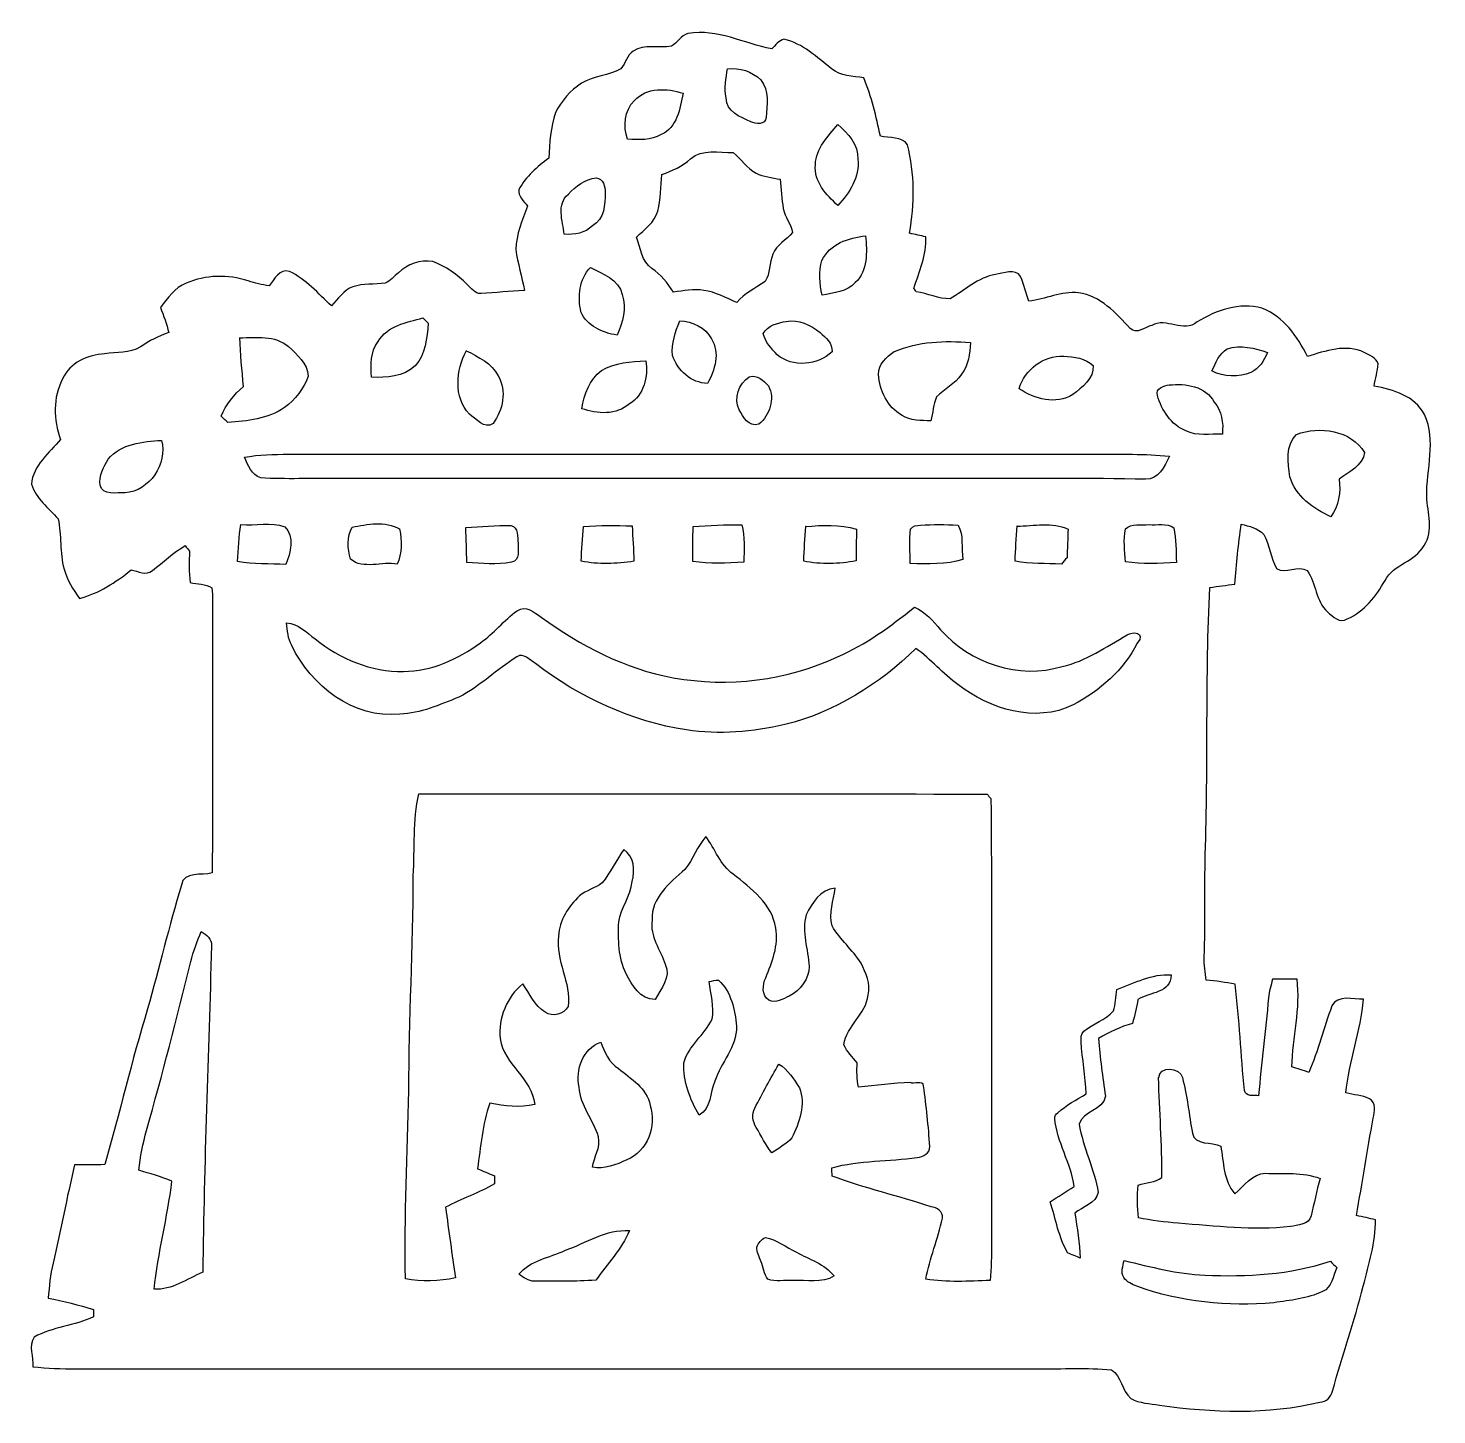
# Model space of a CAD drawing. Header units: centimetres. Extents: x -11.7 to 15.1, y -13.2 to 13.1.
import ezdxf

# ---------------------------------------------------------------- set-up
doc = ezdxf.new("R2010")
doc.units = ezdxf.units.CM
doc.header["$MEASUREMENT"] = 0
doc.layers.add('Camada 1', color=7, linetype='Continuous')

msp = doc.modelspace()

# ---------------------------------------------------------------- linework, layer by layer
at = {"layer": 'Camada 1'}
for points, knots in [([(0.86, 13.021), (1.417, 13.125), (1.92, 12.829), (2.451, 12.73), (2.451, 12.73), (2.522, 12.795), (2.582, 12.896), (2.681, 12.915), (2.681, 12.915), (3.04, 12.835), (3.309, 12.572), (3.588, 12.353), (3.588, 12.353), (3.756, 12.208), (3.996, 12.22), (4.201, 12.178), (4.201, 12.178), (4.353, 11.822), (4.433, 11.444), (4.516, 11.069), (4.516, 11.069), (4.687, 11.029), (4.923, 11.077), (5.03, 10.908), (5.03, 10.908), (5.174, 10.36), (5.163, 9.783), (5.072, 9.227), (5.072, 9.227), (5.175, 9.204), (5.279, 9.181), (5.383, 9.158), (5.383, 9.158), (5.394, 8.815), (5.255, 8.498), (5.152, 8.179), (5.152, 8.179), (5.164, 8.163), (5.186, 8.13), (5.198, 8.113), (5.198, 8.113), (5.414, 8.081), (5.623, 7.978), (5.844, 7.979), (5.844, 7.979), (6.123, 8.145), (6.371, 8.386), (6.704, 8.444), (6.704, 8.444), (6.848, 8.463), (7.085, 8.568), (7.182, 8.405), (7.182, 8.405), (7.246, 8.253), (7.283, 8.09), (7.337, 7.934), (7.337, 7.934), (7.658, 7.969), (7.954, 8.135), (8.286, 8.092), (8.286, 8.092), (8.702, 8.04), (8.997, 7.704), (9.268, 7.415), (9.268, 7.415), (9.386, 7.292), (9.548, 7.449), (9.675, 7.473), (9.675, 7.473), (9.956, 7.635), (10.279, 7.318), (10.542, 7.54), (10.542, 7.54), (10.903, 7.764), (11.346, 7.919), (11.771, 7.801), (11.771, 7.801), (12.187, 7.645), (12.444, 7.265), (12.636, 6.885), (12.636, 6.885), (12.981, 6.985), (13.369, 7.129), (13.715, 6.962), (13.715, 6.962), (13.812, 6.908), (13.949, 6.865), (13.981, 6.746), (13.981, 6.746), (13.976, 6.601), (13.924, 6.462), (13.908, 6.319), (13.908, 6.319), (14.27, 6.251), (14.68, 6.135), (14.862, 5.779), (14.862, 5.779), (15.098, 5.29), (14.894, 4.734), (14.907, 4.221), (14.907, 4.221), (14.92, 3.915), (15.046, 3.565), (14.855, 3.292), (14.855, 3.292), (14.691, 2.977), (14.28, 2.94), (14.113, 2.627), (14.113, 2.627), (13.943, 2.324), (13.72, 2.042), (13.396, 1.894), (13.396, 1.894), (13.259, 1.801), (13.116, 1.944), (13.017, 2.027), (13.017, 2.027), (12.795, 2.234), (12.805, 2.573), (12.635, 2.812), (12.635, 2.812), (12.461, 2.925), (12.219, 2.736), (12.049, 2.855), (12.049, 2.855), (11.936, 3.056), (11.923, 3.3), (11.807, 3.5), (11.807, 3.5), (11.698, 3.62), (11.53, 3.658), (11.378, 3.696), (11.378, 3.696), (11.322, 3.318), (11.292, 2.937), (11.256, 2.557), (11.256, 2.557), (11.098, 2.535), (10.939, 2.514), (10.782, 2.492), (10.782, 2.492), (10.691, 0.798), (10.756, -0.899), (10.692, -2.593), (10.692, -2.593), (10.683, -3.24), (10.695, -3.887), (10.675, -4.534), (10.675, -4.534), (10.669, -4.682), (10.692, -4.829), (10.713, -4.976), (10.713, -4.976), (10.898, -4.988), (11.081, -5.016), (11.262, -5.051), (11.262, -5.051), (11.348, -5.721), (11.367, -6.398), (11.441, -7.07), (11.441, -7.07), (11.462, -7.195), (11.617, -7.161), (11.709, -7.171), (11.709, -7.171), (11.758, -6.549), (11.847, -5.931), (11.896, -5.309), (11.896, -5.309), (11.909, -5.188), (11.944, -5.071), (11.974, -4.953), (11.974, -4.953), (12.129, -4.953), (12.284, -4.954), (12.439, -4.954), (12.439, -4.954), (12.511, -5.511), (12.358, -6.065), (12.34, -6.622), (12.34, -6.622), (12.446, -6.658), (12.553, -6.691), (12.661, -6.726), (12.661, -6.726), (12.846, -6.318), (12.943, -5.879), (13.104, -5.463), (13.104, -5.463), (13.218, -5.242), (13.504, -5.342), (13.705, -5.333), (13.705, -5.333), (13.65, -5.938), (13.431, -6.514), (13.37, -7.118), (13.37, -7.118), (13.518, -7.153), (13.677, -7.161), (13.816, -7.227), (13.816, -7.227), (13.945, -7.297), (13.918, -7.479), (13.889, -7.595), (13.889, -7.595), (13.774, -8.211), (13.676, -8.829), (13.573, -9.447), (13.573, -9.447), (13.692, -9.476), (13.811, -9.501), (13.931, -9.528), (13.931, -9.528), (13.936, -9.959), (13.804, -10.374), (13.7, -10.788), (13.7, -10.788), (13.525, -11.46), (13.302, -12.117), (13.115, -12.785), (13.115, -12.785), (13.085, -12.894), (12.999, -12.993), (12.874, -12.995), (12.874, -12.995), (11.877, -13.237), (10.835, -13.196), (9.825, -13.053), (9.825, -13.053), (9.64, -13.017), (9.443, -13.023), (9.276, -12.927), (9.276, -12.927), (9.105, -12.778), (9.104, -12.503), (8.91, -12.379), (8.91, -12.379), (8.445, -12.341), (7.978, -12.366), (7.512, -12.362), (7.512, -12.362), (1.691, -12.364), (-4.13, -12.361), (-9.951, -12.364), (-9.951, -12.364), (-10.501, -12.359), (-11.054, -12.386), (-11.602, -12.322), (-11.602, -12.322), (-11.587, -12.142), (-11.691, -11.921), (-11.578, -11.761), (-11.578, -11.761), (-11.23, -11.562), (-10.808, -11.549), (-10.447, -11.376), (-10.447, -11.376), (-10.447, -11.328), (-10.447, -11.281), (-10.447, -11.234), (-10.447, -11.234), (-10.73, -11.147), (-11.02, -11.082), (-11.309, -11.017), (-11.309, -11.017), (-11.291, -10.795), (-11.273, -10.573), (-11.217, -10.357), (-11.217, -10.357), (-11.075, -9.734), (-10.957, -9.105), (-10.807, -8.484), (-10.807, -8.484), (-10.616, -8.483), (-10.426, -8.482), (-10.236, -8.481), (-10.236, -8.481), (-9.947, -7.499), (-9.724, -6.499), (-9.419, -5.521), (-9.419, -5.521), (-9.203, -4.736), (-9.006, -3.946), (-8.778, -3.165), (-8.778, -3.165), (-8.728, -2.899), (-8.392, -2.99), (-8.19, -2.934), (-8.19, -2.934), (-8.183, -1.291), (-8.195, 0.352), (-8.183, 1.995), (-8.183, 1.995), (-8.189, 2.158), (-8.171, 2.322), (-8.199, 2.483), (-8.199, 2.483), (-8.319, 2.563), (-8.473, 2.553), (-8.61, 2.585), (-8.61, 2.585), (-8.641, 2.783), (-8.628, 2.984), (-8.624, 3.183), (-8.624, 3.183), (-8.65, 3.218), (-8.677, 3.253), (-8.704, 3.287), (-8.704, 3.287), (-8.932, 3.156), (-9.123, 2.975), (-9.329, 2.816), (-9.329, 2.816), (-9.447, 2.71), (-9.602, 2.8), (-9.732, 2.828), (-9.732, 2.828), (-10.023, 2.588), (-10.347, 2.384), (-10.713, 2.281), (-10.713, 2.281), (-10.837, 2.453), (-10.949, 2.637), (-11.009, 2.842), (-11.009, 2.842), (-11.094, 3.154), (-11.056, 3.488), (-11.12, 3.8), (-11.12, 3.8), (-11.308, 4.002), (-11.541, 4.183), (-11.63, 4.455), (-11.63, 4.455), (-11.598, 4.813), (-11.291, 5.051), (-11.076, 5.308), (-11.076, 5.308), (-11.212, 5.679), (-11.224, 6.102), (-11.036, 6.458), (-11.036, 6.458), (-10.901, 6.767), (-10.555, 6.913), (-10.237, 6.935), (-10.237, 6.935), (-10.011, 6.974), (-9.759, 6.937), (-9.557, 7.065), (-9.557, 7.065), (-9.389, 7.178), (-9.21, 7.275), (-9.017, 7.337), (-9.017, 7.337), (-9.055, 7.501), (-9.115, 7.659), (-9.177, 7.815), (-9.177, 7.815), (-9.037, 7.992), (-8.905, 8.19), (-8.686, 8.277), (-8.686, 8.277), (-8.319, 8.436), (-7.888, 8.446), (-7.508, 8.319), (-7.508, 8.319), (-7.377, 8.275), (-7.241, 8.252), (-7.106, 8.225), (-7.106, 8.225), (-7.015, 8.347), (-6.908, 8.562), (-6.724, 8.502), (-6.724, 8.502), (-6.408, 8.351), (-6.176, 8.079), (-5.923, 7.845), (-5.923, 7.845), (-5.798, 7.976), (-5.695, 8.144), (-5.517, 8.208), (-5.517, 8.208), (-5.32, 8.278), (-5.105, 8.245), (-4.902, 8.28), (-4.902, 8.28), (-4.802, 8.318), (-4.735, 8.409), (-4.651, 8.472), (-4.651, 8.472), (-4.481, 8.636), (-4.235, 8.732), (-3.998, 8.689), (-3.998, 8.689), (-3.752, 8.593), (-3.522, 8.446), (-3.341, 8.251), (-3.341, 8.251), (-3.267, 8.179), (-3.192, 8.078), (-3.076, 8.08), (-3.076, 8.08), (-2.802, 8.094), (-2.528, 8.126), (-2.254, 8.14), (-2.254, 8.14), (-2.302, 8.4), (-2.382, 8.653), (-2.417, 8.915), (-2.417, 8.915), (-2.405, 9.203), (-2.303, 9.476), (-2.195, 9.741), (-2.195, 9.741), (-2.259, 9.838), (-2.387, 9.932), (-2.358, 10.06), (-2.358, 10.06), (-2.225, 10.304), (-2.011, 10.49), (-1.79, 10.653), (-1.79, 10.653), (-1.773, 10.944), (-1.76, 11.241), (-1.661, 11.519), (-1.661, 11.519), (-1.548, 11.744), (-1.379, 11.942), (-1.168, 12.08), (-1.168, 12.08), (-0.937, 12.22), (-0.648, 12.217), (-0.417, 12.355), (-0.417, 12.355), (-0.325, 12.456), (-0.306, 12.611), (-0.186, 12.688), (-0.186, 12.688), (0.026, 12.839), (0.302, 12.733), (0.542, 12.781), (0.542, 12.781), (0.657, 12.847), (0.721, 12.986), (0.856, 13.021), (0.856, 13.021), (0.856, 13.021), (0.86, 13.021), (0.86, 13.021)], [0, 0, 0, 0, 0.00885, 0.00885, 0.00885, 0.00885, 0.017699, 0.017699, 0.017699, 0.017699, 0.026549, 0.026549, 0.026549, 0.026549, 0.035398, 0.035398, 0.035398, 0.035398, 0.044248, 0.044248, 0.044248, 0.044248, 0.053097, 0.053097, 0.053097, 0.053097, 0.061947, 0.061947, 0.061947, 0.061947, 0.070796, 0.070796, 0.070796, 0.070796, 0.079646, 0.079646, 0.079646, 0.079646, 0.088496, 0.088496, 0.088496, 0.088496, 0.097345, 0.097345, 0.097345, 0.097345, 0.106195, 0.106195, 0.106195, 0.106195, 0.115044, 0.115044, 0.115044, 0.115044, 0.123894, 0.123894, 0.123894, 0.123894, 0.132743, 0.132743, 0.132743, 0.132743, 0.141593, 0.141593, 0.141593, 0.141593, 0.150442, 0.150442, 0.150442, 0.150442, 0.159292, 0.159292, 0.159292, 0.159292, 0.168142, 0.168142, 0.168142, 0.168142, 0.176991, 0.176991, 0.176991, 0.176991, 0.185841, 0.185841, 0.185841, 0.185841, 0.19469, 0.19469, 0.19469, 0.19469, 0.20354, 0.20354, 0.20354, 0.20354, 0.212389, 0.212389, 0.212389, 0.212389, 0.221239, 0.221239, 0.221239, 0.221239, 0.230088, 0.230088, 0.230088, 0.230088, 0.238938, 0.238938, 0.238938, 0.238938, 0.247788, 0.247788, 0.247788, 0.247788, 0.256637, 0.256637, 0.256637, 0.256637, 0.265487, 0.265487, 0.265487, 0.265487, 0.274336, 0.274336, 0.274336, 0.274336, 0.283186, 0.283186, 0.283186, 0.283186, 0.292035, 0.292035, 0.292035, 0.292035, 0.300885, 0.300885, 0.300885, 0.300885, 0.309735, 0.309735, 0.309735, 0.309735, 0.318584, 0.318584, 0.318584, 0.318584, 0.327434, 0.327434, 0.327434, 0.327434, 0.336283, 0.336283, 0.336283, 0.336283, 0.345133, 0.345133, 0.345133, 0.345133, 0.353982, 0.353982, 0.353982, 0.353982, 0.362832, 0.362832, 0.362832, 0.362832, 0.371681, 0.371681, 0.371681, 0.371681, 0.380531, 0.380531, 0.380531, 0.380531, 0.389381, 0.389381, 0.389381, 0.389381, 0.39823, 0.39823, 0.39823, 0.39823, 0.40708, 0.40708, 0.40708, 0.40708, 0.415929, 0.415929, 0.415929, 0.415929, 0.424779, 0.424779, 0.424779, 0.424779, 0.433628, 0.433628, 0.433628, 0.433628, 0.442478, 0.442478, 0.442478, 0.442478, 0.451327, 0.451327, 0.451327, 0.451327, 0.460177, 0.460177, 0.460177, 0.460177, 0.469027, 0.469027, 0.469027, 0.469027, 0.477876, 0.477876, 0.477876, 0.477876, 0.486726, 0.486726, 0.486726, 0.486726, 0.495575, 0.495575, 0.495575, 0.495575, 0.504425, 0.504425, 0.504425, 0.504425, 0.513274, 0.513274, 0.513274, 0.513274, 0.522124, 0.522124, 0.522124, 0.522124, 0.530973, 0.530973, 0.530973, 0.530973, 0.539823, 0.539823, 0.539823, 0.539823, 0.548673, 0.548673, 0.548673, 0.548673, 0.557522, 0.557522, 0.557522, 0.557522, 0.566372, 0.566372, 0.566372, 0.566372, 0.575221, 0.575221, 0.575221, 0.575221, 0.584071, 0.584071, 0.584071, 0.584071, 0.59292, 0.59292, 0.59292, 0.59292, 0.60177, 0.60177, 0.60177, 0.60177, 0.610619, 0.610619, 0.610619, 0.610619, 0.619469, 0.619469, 0.619469, 0.619469, 0.628319, 0.628319, 0.628319, 0.628319, 0.637168, 0.637168, 0.637168, 0.637168, 0.646018, 0.646018, 0.646018, 0.646018, 0.654867, 0.654867, 0.654867, 0.654867, 0.663717, 0.663717, 0.663717, 0.663717, 0.672566, 0.672566, 0.672566, 0.672566, 0.681416, 0.681416, 0.681416, 0.681416, 0.690265, 0.690265, 0.690265, 0.690265, 0.699115, 0.699115, 0.699115, 0.699115, 0.707965, 0.707965, 0.707965, 0.707965, 0.716814, 0.716814, 0.716814, 0.716814, 0.725664, 0.725664, 0.725664, 0.725664, 0.734513, 0.734513, 0.734513, 0.734513, 0.743363, 0.743363, 0.743363, 0.743363, 0.752212, 0.752212, 0.752212, 0.752212, 0.761062, 0.761062, 0.761062, 0.761062, 0.769912, 0.769912, 0.769912, 0.769912, 0.778761, 0.778761, 0.778761, 0.778761, 0.787611, 0.787611, 0.787611, 0.787611, 0.79646, 0.79646, 0.79646, 0.79646, 0.80531, 0.80531, 0.80531, 0.80531, 0.814159, 0.814159, 0.814159, 0.814159, 0.823009, 0.823009, 0.823009, 0.823009, 0.831858, 0.831858, 0.831858, 0.831858, 0.840708, 0.840708, 0.840708, 0.840708, 0.849558, 0.849558, 0.849558, 0.849558, 0.858407, 0.858407, 0.858407, 0.858407, 0.867257, 0.867257, 0.867257, 0.867257, 0.876106, 0.876106, 0.876106, 0.876106, 0.884956, 0.884956, 0.884956, 0.884956, 0.893805, 0.893805, 0.893805, 0.893805, 0.902655, 0.902655, 0.902655, 0.902655, 0.911504, 0.911504, 0.911504, 0.911504, 0.920354, 0.920354, 0.920354, 0.920354, 0.929204, 0.929204, 0.929204, 0.929204, 0.938053, 0.938053, 0.938053, 0.938053, 0.946903, 0.946903, 0.946903, 0.946903, 0.955752, 0.955752, 0.955752, 0.955752, 0.964602, 0.964602, 0.964602, 0.964602, 0.973451, 0.973451, 0.973451, 0.973451, 0.982301, 0.982301, 0.982301, 0.982301, 1, 1, 1, 1]), ([(1.611, 12.355), (1.578, 12.172), (1.547, 11.984), (1.582, 11.799), (1.582, 11.799), (1.583, 11.538), (1.849, 11.436), (2.05, 11.345), (2.05, 11.345), (2.147, 11.3), (2.328, 11.285), (2.345, 11.426), (2.345, 11.426), (2.362, 11.66), (2.406, 11.945), (2.241, 12.141), (2.241, 12.141), (2.078, 12.306), (1.838, 12.376), (1.611, 12.355), (1.611, 12.355), (1.611, 12.355), (1.611, 12.355), (1.611, 12.355)], [0, 0, 0, 0, 0.142857, 0.142857, 0.142857, 0.142857, 0.285714, 0.285714, 0.285714, 0.285714, 0.428571, 0.428571, 0.428571, 0.428571, 0.571429, 0.571429, 0.571429, 0.571429, 0.714286, 0.714286, 0.714286, 0.714286, 1, 1, 1, 1]), ([(-0.163, 11.748), (-0.357, 11.559), (-0.377, 11.262), (-0.294, 11.017), (-0.294, 11.017), (-0.079, 11), (0.154, 10.988), (0.348, 11.101), (0.348, 11.101), (0.65, 11.235), (0.707, 11.599), (0.764, 11.887), (0.764, 11.887), (0.462, 11.986), (0.069, 12.008), (-0.162, 11.749), (-0.162, 11.749), (-0.162, 11.749), (-0.163, 11.748), (-0.163, 11.748)], [0, 0, 0, 0, 0.166667, 0.166667, 0.166667, 0.166667, 0.333333, 0.333333, 0.333333, 0.333333, 0.5, 0.5, 0.5, 0.5, 0.666667, 0.666667, 0.666667, 0.666667, 1, 1, 1, 1]), ([(3.28, 10.53), (3.251, 10.205), (3.484, 9.957), (3.704, 9.756), (3.704, 9.756), (3.927, 9.991), (4.129, 10.295), (4.085, 10.636), (4.085, 10.636), (4.105, 10.915), (3.896, 11.124), (3.707, 11.295), (3.707, 11.295), (3.521, 11.069), (3.288, 10.843), (3.279, 10.53), (3.279, 10.53), (3.279, 10.53), (3.28, 10.53), (3.28, 10.53)], [0, 0, 0, 0, 0.166667, 0.166667, 0.166667, 0.166667, 0.333333, 0.333333, 0.333333, 0.333333, 0.5, 0.5, 0.5, 0.5, 0.666667, 0.666667, 0.666667, 0.666667, 1, 1, 1, 1]), ([(0.907, 10.643), (0.75, 10.502), (0.557, 10.413), (0.359, 10.345), (0.359, 10.345), (0.341, 10.111), (0.338, 9.874), (0.281, 9.646), (0.281, 9.646), (0.222, 9.431), (0.031, 9.297), (-0.123, 9.152), (-0.123, 9.152), (-0.044, 8.946), (-0.024, 8.69), (0.172, 8.557), (0.172, 8.557), (0.341, 8.44), (0.47, 8.28), (0.581, 8.109), (0.581, 8.109), (0.772, 8.126), (0.967, 8.176), (1.158, 8.137), (1.158, 8.137), (1.383, 8.115), (1.578, 7.993), (1.784, 7.91), (1.784, 7.91), (1.93, 8.087), (2.142, 8.179), (2.324, 8.311), (2.324, 8.311), (2.429, 8.461), (2.397, 8.665), (2.473, 8.83), (2.473, 8.83), (2.537, 9.012), (2.732, 9.093), (2.843, 9.24), (2.843, 9.24), (2.82, 9.404), (2.698, 9.533), (2.668, 9.694), (2.668, 9.694), (2.64, 9.879), (2.626, 10.066), (2.609, 10.252), (2.609, 10.252), (2.456, 10.286), (2.295, 10.298), (2.152, 10.366), (2.152, 10.366), (1.974, 10.458), (1.873, 10.643), (1.716, 10.76), (1.716, 10.76), (1.446, 10.762), (1.132, 10.832), (0.906, 10.643), (0.906, 10.643), (0.906, 10.643), (0.907, 10.643), (0.907, 10.643)], [0, 0, 0, 0, 0.058824, 0.058824, 0.058824, 0.058824, 0.117647, 0.117647, 0.117647, 0.117647, 0.176471, 0.176471, 0.176471, 0.176471, 0.235294, 0.235294, 0.235294, 0.235294, 0.294118, 0.294118, 0.294118, 0.294118, 0.352941, 0.352941, 0.352941, 0.352941, 0.411765, 0.411765, 0.411765, 0.411765, 0.470588, 0.470588, 0.470588, 0.470588, 0.529412, 0.529412, 0.529412, 0.529412, 0.588235, 0.588235, 0.588235, 0.588235, 0.647059, 0.647059, 0.647059, 0.647059, 0.705882, 0.705882, 0.705882, 0.705882, 0.764706, 0.764706, 0.764706, 0.764706, 0.823529, 0.823529, 0.823529, 0.823529, 0.882353, 0.882353, 0.882353, 0.882353, 1, 1, 1, 1]), ([(-1.418, 9.969), (-1.647, 9.777), (-1.528, 9.462), (-1.495, 9.209), (-1.495, 9.209), (-1.304, 9.193), (-1.1, 9.224), (-0.959, 9.369), (-0.959, 9.369), (-0.727, 9.493), (-0.721, 9.772), (-0.716, 10.002), (-0.716, 10.002), (-0.721, 10.113), (-0.751, 10.27), (-0.889, 10.277), (-0.889, 10.277), (-1.096, 10.258), (-1.282, 10.119), (-1.418, 9.969), (-1.418, 9.969), (-1.418, 9.969), (-1.418, 9.969), (-1.418, 9.969)], [0, 0, 0, 0, 0.142857, 0.142857, 0.142857, 0.142857, 0.285714, 0.285714, 0.285714, 0.285714, 0.428571, 0.428571, 0.428571, 0.428571, 0.571429, 0.571429, 0.571429, 0.571429, 0.714286, 0.714286, 0.714286, 0.714286, 1, 1, 1, 1]), ([(3.405, 8.71), (3.332, 8.497), (3.368, 8.265), (3.407, 8.049), (3.407, 8.049), (3.627, 8.094), (3.878, 8.109), (4.038, 8.287), (4.038, 8.287), (4.278, 8.514), (4.263, 8.872), (4.234, 9.176), (4.234, 9.176), (3.911, 9.144), (3.553, 9.024), (3.404, 8.71), (3.404, 8.71), (3.404, 8.71), (3.405, 8.71), (3.405, 8.71)], [0, 0, 0, 0, 0.166667, 0.166667, 0.166667, 0.166667, 0.333333, 0.333333, 0.333333, 0.333333, 0.5, 0.5, 0.5, 0.5, 0.666667, 0.666667, 0.666667, 0.666667, 1, 1, 1, 1]), ([(-1, 8.577), (-1.21, 8.358), (-1.24, 8.018), (-1.18, 7.733), (-1.18, 7.733), (-1.064, 7.464), (-0.768, 7.329), (-0.493, 7.291), (-0.493, 7.291), (-0.384, 7.53), (-0.303, 7.801), (-0.395, 8.061), (-0.395, 8.061), (-0.455, 8.355), (-0.77, 8.454), (-1, 8.576), (-1, 8.576), (-1, 8.576), (-1, 8.577), (-1, 8.577)], [0, 0, 0, 0, 0.166667, 0.166667, 0.166667, 0.166667, 0.333333, 0.333333, 0.333333, 0.333333, 0.5, 0.5, 0.5, 0.5, 0.666667, 0.666667, 0.666667, 0.666667, 1, 1, 1, 1]), ([(-5.036, 7.167), (-5.189, 6.975), (-5.17, 6.721), (-5.164, 6.491), (-5.164, 6.491), (-4.878, 6.475), (-4.547, 6.493), (-4.331, 6.708), (-4.331, 6.708), (-4.13, 6.922), (-4.107, 7.238), (-4.084, 7.517), (-4.084, 7.517), (-4.118, 7.55), (-4.15, 7.583), (-4.183, 7.616), (-4.183, 7.616), (-4.488, 7.533), (-4.865, 7.471), (-5.035, 7.167), (-5.035, 7.167), (-5.035, 7.167), (-5.036, 7.167), (-5.036, 7.167)], [0, 0, 0, 0, 0.142857, 0.142857, 0.142857, 0.142857, 0.285714, 0.285714, 0.285714, 0.285714, 0.428571, 0.428571, 0.428571, 0.428571, 0.571429, 0.571429, 0.571429, 0.571429, 0.714286, 0.714286, 0.714286, 0.714286, 1, 1, 1, 1]), ([(0.7, 7.561), (0.622, 7.351), (0.533, 7.134), (0.565, 6.904), (0.565, 6.904), (0.656, 6.613), (0.918, 6.381), (1.231, 6.37), (1.231, 6.37), (1.367, 6.621), (1.471, 6.956), (1.303, 7.216), (1.303, 7.216), (1.194, 7.438), (0.938, 7.551), (0.7, 7.562), (0.7, 7.562), (0.7, 7.562), (0.7, 7.561), (0.7, 7.561)], [0, 0, 0, 0, 0.166667, 0.166667, 0.166667, 0.166667, 0.333333, 0.333333, 0.333333, 0.333333, 0.5, 0.5, 0.5, 0.5, 0.666667, 0.666667, 0.666667, 0.666667, 1, 1, 1, 1]), ([(2.726, 7.551), (2.565, 7.524), (2.373, 7.474), (2.286, 7.319), (2.286, 7.319), (2.324, 7.158), (2.446, 7.034), (2.554, 6.915), (2.554, 6.915), (2.845, 6.668), (3.33, 6.712), (3.596, 6.974), (3.596, 6.974), (3.609, 7.134), (3.476, 7.246), (3.368, 7.341), (3.368, 7.341), (3.188, 7.481), (2.961, 7.598), (2.726, 7.551), (2.726, 7.551), (2.726, 7.551), (2.726, 7.551), (2.726, 7.551)], [0, 0, 0, 0, 0.142857, 0.142857, 0.142857, 0.142857, 0.285714, 0.285714, 0.285714, 0.285714, 0.428571, 0.428571, 0.428571, 0.428571, 0.571429, 0.571429, 0.571429, 0.571429, 0.714286, 0.714286, 0.714286, 0.714286, 1, 1, 1, 1]), ([(-7.665, 7.242), (-7.655, 6.932), (-7.625, 6.623), (-7.597, 6.313), (-7.597, 6.313), (-7.776, 6.155), (-7.934, 5.973), (-8.019, 5.746), (-8.019, 5.746), (-7.977, 5.707), (-7.936, 5.667), (-7.895, 5.627), (-7.895, 5.627), (-7.524, 5.656), (-7.132, 5.695), (-6.816, 5.911), (-6.816, 5.911), (-6.612, 6.061), (-6.447, 6.272), (-6.365, 6.511), (-6.365, 6.511), (-6.38, 6.75), (-6.577, 6.922), (-6.743, 7.073), (-6.743, 7.073), (-6.998, 7.295), (-7.354, 7.238), (-7.666, 7.241), (-7.666, 7.241), (-7.666, 7.241), (-7.665, 7.242), (-7.665, 7.242)], [0, 0, 0, 0, 0.111111, 0.111111, 0.111111, 0.111111, 0.222222, 0.222222, 0.222222, 0.222222, 0.333333, 0.333333, 0.333333, 0.333333, 0.444444, 0.444444, 0.444444, 0.444444, 0.555556, 0.555556, 0.555556, 0.555556, 0.666667, 0.666667, 0.666667, 0.666667, 0.777778, 0.777778, 0.777778, 0.777778, 1, 1, 1, 1]), ([(-3.358, 6.995), (-3.55, 6.626), (-3.608, 6.109), (-3.3, 5.788), (-3.3, 5.788), (-3.181, 5.705), (-3.013, 5.49), (-2.85, 5.609), (-2.85, 5.609), (-2.661, 5.863), (-2.586, 6.228), (-2.752, 6.514), (-2.752, 6.514), (-2.876, 6.754), (-3.129, 6.878), (-3.359, 6.994), (-3.359, 6.994), (-3.359, 6.994), (-3.358, 6.995), (-3.358, 6.995)], [0, 0, 0, 0, 0.166667, 0.166667, 0.166667, 0.166667, 0.333333, 0.333333, 0.333333, 0.333333, 0.5, 0.5, 0.5, 0.5, 0.666667, 0.666667, 0.666667, 0.666667, 1, 1, 1, 1]), ([(4.781, 6.977), (4.634, 6.877), (4.472, 6.738), (4.481, 6.544), (4.481, 6.544), (4.497, 6.235), (4.65, 5.92), (4.927, 5.764), (4.927, 5.764), (5.089, 5.659), (5.292, 5.663), (5.477, 5.662), (5.477, 5.662), (5.509, 5.814), (5.529, 5.971), (5.582, 6.116), (5.582, 6.116), (5.735, 6.265), (5.939, 6.361), (6.058, 6.546), (6.058, 6.546), (6.193, 6.716), (6.221, 6.939), (6.227, 7.149), (6.227, 7.149), (5.742, 7.189), (5.235, 7.171), (4.782, 6.977), (4.782, 6.977), (4.782, 6.977), (4.781, 6.977), (4.781, 6.977)], [0, 0, 0, 0, 0.111111, 0.111111, 0.111111, 0.111111, 0.222222, 0.222222, 0.222222, 0.222222, 0.333333, 0.333333, 0.333333, 0.333333, 0.444444, 0.444444, 0.444444, 0.444444, 0.555556, 0.555556, 0.555556, 0.555556, 0.666667, 0.666667, 0.666667, 0.666667, 0.777778, 0.777778, 0.777778, 0.777778, 1, 1, 1, 1]), ([(11.113, 7.031), (10.962, 6.941), (10.89, 6.76), (10.822, 6.608), (10.822, 6.608), (11.049, 6.491), (11.329, 6.48), (11.564, 6.58), (11.564, 6.58), (11.721, 6.65), (11.812, 6.807), (11.879, 6.958), (11.879, 6.958), (11.638, 7.049), (11.365, 7.107), (11.113, 7.031), (11.113, 7.031), (11.113, 7.031), (11.113, 7.031), (11.113, 7.031)], [0, 0, 0, 0, 0.166667, 0.166667, 0.166667, 0.166667, 0.333333, 0.333333, 0.333333, 0.333333, 0.5, 0.5, 0.5, 0.5, 0.666667, 0.666667, 0.666667, 0.666667, 1, 1, 1, 1]), ([(-0.788, 6.616), (-1.013, 6.444), (-1.122, 6.164), (-1.162, 5.891), (-1.162, 5.891), (-0.871, 5.79), (-0.504, 5.762), (-0.257, 5.983), (-0.257, 5.983), (0.022, 6.147), (0.103, 6.503), (0.056, 6.803), (0.056, 6.803), (-0.229, 6.78), (-0.537, 6.774), (-0.787, 6.616), (-0.787, 6.616), (-0.787, 6.616), (-0.788, 6.616), (-0.788, 6.616)], [0, 0, 0, 0, 0.166667, 0.166667, 0.166667, 0.166667, 0.333333, 0.333333, 0.333333, 0.333333, 0.5, 0.5, 0.5, 0.5, 0.666667, 0.666667, 0.666667, 0.666667, 1, 1, 1, 1]), ([(7.153, 6.271), (7.449, 6.069), (7.853, 5.961), (8.176, 6.159), (8.176, 6.159), (8.349, 6.294), (8.578, 6.466), (8.565, 6.711), (8.565, 6.711), (8.42, 6.85), (8.196, 6.881), (8.003, 6.89), (8.003, 6.89), (7.62, 6.909), (7.261, 6.635), (7.153, 6.271), (7.153, 6.271), (7.153, 6.271), (7.153, 6.271), (7.153, 6.271)], [0, 0, 0, 0, 0.166667, 0.166667, 0.166667, 0.166667, 0.333333, 0.333333, 0.333333, 0.333333, 0.5, 0.5, 0.5, 0.5, 0.666667, 0.666667, 0.666667, 0.666667, 1, 1, 1, 1]), ([(2.02, 6.496), (1.826, 6.367), (1.72, 6.089), (1.831, 5.871), (1.831, 5.871), (1.901, 5.733), (2.01, 5.534), (2.205, 5.599), (2.205, 5.599), (2.415, 5.761), (2.514, 6.083), (2.389, 6.323), (2.389, 6.323), (2.295, 6.424), (2.177, 6.547), (2.021, 6.497), (2.021, 6.497), (2.021, 6.497), (2.02, 6.496), (2.02, 6.496)], [0, 0, 0, 0, 0.166667, 0.166667, 0.166667, 0.166667, 0.333333, 0.333333, 0.333333, 0.333333, 0.5, 0.5, 0.5, 0.5, 0.666667, 0.666667, 0.666667, 0.666667, 1, 1, 1, 1]), ([(10.009, 6.342), (9.905, 6.33), (9.741, 6.279), (9.785, 6.142), (9.785, 6.142), (9.867, 5.863), (10.043, 5.579), (10.325, 5.47), (10.325, 5.47), (10.539, 5.362), (10.789, 5.415), (11.019, 5.409), (11.019, 5.409), (11.043, 5.622), (11.009, 5.846), (10.865, 6.016), (10.865, 6.016), (10.705, 6.321), (10.317, 6.376), (10.01, 6.342), (10.01, 6.342), (10.01, 6.342), (10.009, 6.342), (10.009, 6.342)], [0, 0, 0, 0, 0.142857, 0.142857, 0.142857, 0.142857, 0.285714, 0.285714, 0.285714, 0.285714, 0.428571, 0.428571, 0.428571, 0.428571, 0.571429, 0.571429, 0.571429, 0.571429, 0.714286, 0.714286, 0.714286, 0.714286, 1, 1, 1, 1]), ([(12.427, 5.401), (12.217, 5.197), (12.269, 4.855), (12.303, 4.597), (12.303, 4.597), (12.411, 4.228), (12.749, 3.984), (13.085, 3.835), (13.085, 3.835), (13.232, 4.05), (13.274, 4.3), (13.24, 4.554), (13.24, 4.554), (13.414, 4.686), (13.696, 4.811), (13.724, 5.055), (13.724, 5.055), (13.468, 5.484), (12.863, 5.569), (12.428, 5.401), (12.428, 5.401), (12.428, 5.401), (12.427, 5.401), (12.427, 5.401)], [0, 0, 0, 0, 0.142857, 0.142857, 0.142857, 0.142857, 0.285714, 0.285714, 0.285714, 0.285714, 0.428571, 0.428571, 0.428571, 0.428571, 0.571429, 0.571429, 0.571429, 0.571429, 0.714286, 0.714286, 0.714286, 0.714286, 1, 1, 1, 1]), ([(-10.17, 4.93), (-10.256, 4.782), (-10.345, 4.612), (-10.325, 4.436), (-10.325, 4.436), (-10.278, 4.234), (-9.994, 4.301), (-9.848, 4.289), (-9.848, 4.289), (-9.38, 4.327), (-9.04, 4.841), (-9.155, 5.288), (-9.155, 5.288), (-9.513, 5.263), (-9.925, 5.233), (-10.171, 4.93), (-10.171, 4.93), (-10.171, 4.93), (-10.17, 4.93), (-10.17, 4.93)], [0, 0, 0, 0, 0.166667, 0.166667, 0.166667, 0.166667, 0.333333, 0.333333, 0.333333, 0.333333, 0.5, 0.5, 0.5, 0.5, 0.666667, 0.666667, 0.666667, 0.666667, 1, 1, 1, 1]), ([(-7.576, 4.968), (-7.513, 4.815), (-7.44, 4.629), (-7.266, 4.576), (-7.266, 4.576), (-6.786, 4.545), (-6.304, 4.57), (-5.823, 4.565), (-5.823, 4.565), (-1.766, 4.566), (2.291, 4.565), (6.348, 4.565), (6.348, 4.565), (7.418, 4.563), (8.489, 4.576), (9.559, 4.548), (9.559, 4.548), (9.802, 4.542), (9.929, 4.793), (10.012, 4.987), (10.012, 4.987), (9.78, 5.015), (9.545, 5.02), (9.312, 5.024), (9.312, 5.024), (3.961, 5.025), (-1.39, 5.021), (-6.74, 5.026), (-6.74, 5.026), (-7.019, 5.022), (-7.301, 5.02), (-7.576, 4.967), (-7.576, 4.967), (-7.576, 4.967), (-7.576, 4.968), (-7.576, 4.968)], [0, 0, 0, 0, 0.1, 0.1, 0.1, 0.1, 0.2, 0.2, 0.2, 0.2, 0.3, 0.3, 0.3, 0.3, 0.4, 0.4, 0.4, 0.4, 0.5, 0.5, 0.5, 0.5, 0.6, 0.6, 0.6, 0.6, 0.7, 0.7, 0.7, 0.7, 0.8, 0.8, 0.8, 0.8, 1, 1, 1, 1]), ([(-5.529, 3.637), (-5.637, 3.466), (-5.619, 3.219), (-5.558, 3.03), (-5.558, 3.03), (-5.322, 2.826), (-4.952, 2.994), (-4.673, 2.932), (-4.673, 2.932), (-4.586, 3.144), (-4.574, 3.383), (-4.631, 3.604), (-4.631, 3.604), (-4.895, 3.761), (-5.245, 3.698), (-5.528, 3.637), (-5.528, 3.637), (-5.528, 3.637), (-5.529, 3.637), (-5.529, 3.637)], [0, 0, 0, 0, 0.166667, 0.166667, 0.166667, 0.166667, 0.333333, 0.333333, 0.333333, 0.333333, 0.5, 0.5, 0.5, 0.5, 0.666667, 0.666667, 0.666667, 0.666667, 1, 1, 1, 1]), ([(-7.644, 3.691), (-7.687, 3.458), (-7.692, 3.221), (-7.707, 2.985), (-7.707, 2.985), (-7.406, 2.928), (-7.097, 2.948), (-6.792, 2.929), (-6.792, 2.929), (-6.695, 3.148), (-6.627, 3.464), (-6.811, 3.648), (-6.811, 3.648), (-7.073, 3.74), (-7.371, 3.662), (-7.644, 3.691), (-7.644, 3.691), (-7.644, 3.691), (-7.644, 3.691), (-7.644, 3.691)], [0, 0, 0, 0, 0.166667, 0.166667, 0.166667, 0.166667, 0.333333, 0.333333, 0.333333, 0.333333, 0.5, 0.5, 0.5, 0.5, 0.666667, 0.666667, 0.666667, 0.666667, 1, 1, 1, 1]), ([(-3.369, 3.632), (-3.359, 3.409), (-3.354, 3.187), (-3.347, 2.964), (-3.347, 2.964), (-3.065, 2.95), (-2.779, 2.924), (-2.499, 2.97), (-2.499, 2.97), (-2.33, 3.005), (-2.377, 3.21), (-2.375, 3.335), (-2.375, 3.335), (-2.392, 3.433), (-2.359, 3.649), (-2.509, 3.669), (-2.509, 3.669), (-2.795, 3.683), (-3.082, 3.64), (-3.368, 3.632), (-3.368, 3.632), (-3.368, 3.632), (-3.369, 3.632), (-3.369, 3.632)], [0, 0, 0, 0, 0.142857, 0.142857, 0.142857, 0.142857, 0.285714, 0.285714, 0.285714, 0.285714, 0.428571, 0.428571, 0.428571, 0.428571, 0.571429, 0.571429, 0.571429, 0.571429, 0.714286, 0.714286, 0.714286, 0.714286, 1, 1, 1, 1]), ([(-1.128, 3.653), (-1.148, 3.434), (-1.163, 3.214), (-1.174, 2.993), (-1.174, 2.993), (-0.844, 2.926), (-0.501, 2.939), (-0.17, 2.992), (-0.17, 2.992), (-0.181, 3.215), (-0.191, 3.438), (-0.207, 3.661), (-0.207, 3.661), (-0.514, 3.674), (-0.822, 3.673), (-1.128, 3.653), (-1.128, 3.653), (-1.128, 3.653), (-1.128, 3.653), (-1.128, 3.653)], [0, 0, 0, 0, 0.166667, 0.166667, 0.166667, 0.166667, 0.333333, 0.333333, 0.333333, 0.333333, 0.5, 0.5, 0.5, 0.5, 0.666667, 0.666667, 0.666667, 0.666667, 1, 1, 1, 1]), ([(0.953, 3.653), (0.952, 3.431), (0.949, 3.209), (0.948, 2.987), (0.948, 2.987), (1.268, 2.935), (1.594, 2.952), (1.917, 2.971), (1.917, 2.971), (1.931, 3.21), (1.939, 3.453), (1.878, 3.686), (1.878, 3.686), (1.569, 3.683), (1.261, 3.675), (0.953, 3.653), (0.953, 3.653), (0.953, 3.653), (0.953, 3.653), (0.953, 3.653)], [0, 0, 0, 0, 0.166667, 0.166667, 0.166667, 0.166667, 0.333333, 0.333333, 0.333333, 0.333333, 0.5, 0.5, 0.5, 0.5, 0.666667, 0.666667, 0.666667, 0.666667, 1, 1, 1, 1]), ([(3.095, 3.653), (3.078, 3.434), (3.069, 3.213), (3.058, 2.993), (3.058, 2.993), (3.386, 2.926), (3.727, 2.938), (4.055, 2.998), (4.055, 2.998), (4.056, 3.2), (4.058, 3.401), (4.061, 3.602), (4.061, 3.602), (3.749, 3.697), (3.415, 3.674), (3.094, 3.653), (3.094, 3.653), (3.094, 3.653), (3.095, 3.653), (3.095, 3.653)], [0, 0, 0, 0, 0.166667, 0.166667, 0.166667, 0.166667, 0.333333, 0.333333, 0.333333, 0.333333, 0.5, 0.5, 0.5, 0.5, 0.666667, 0.666667, 0.666667, 0.666667, 1, 1, 1, 1]), ([(5.089, 3.604), (5.055, 3.387), (5.088, 3.165), (5.085, 2.947), (5.085, 2.947), (5.419, 2.94), (5.763, 2.923), (6.087, 3.023), (6.087, 3.023), (6.044, 3.236), (6.111, 3.485), (5.992, 3.678), (5.992, 3.678), (5.754, 3.692), (5.516, 3.69), (5.279, 3.678), (5.279, 3.678), (5.21, 3.673), (5.131, 3.665), (5.088, 3.603), (5.088, 3.603), (5.088, 3.603), (5.089, 3.604), (5.089, 3.604)], [0, 0, 0, 0, 0.142857, 0.142857, 0.142857, 0.142857, 0.285714, 0.285714, 0.285714, 0.285714, 0.428571, 0.428571, 0.428571, 0.428571, 0.571429, 0.571429, 0.571429, 0.571429, 0.714286, 0.714286, 0.714286, 0.714286, 1, 1, 1, 1]), ([(7.114, 3.656), (7.097, 3.435), (7.088, 3.213), (7.078, 2.991), (7.078, 2.991), (7.369, 2.941), (7.665, 2.948), (7.959, 2.938), (7.959, 2.938), (7.994, 2.978), (8.03, 3.017), (8.066, 3.057), (8.066, 3.057), (8.071, 3.192), (8.08, 3.463), (8.084, 3.598), (8.084, 3.598), (7.784, 3.748), (7.433, 3.661), (7.113, 3.656), (7.113, 3.656), (7.113, 3.656), (7.114, 3.656), (7.114, 3.656)], [0, 0, 0, 0, 0.142857, 0.142857, 0.142857, 0.142857, 0.285714, 0.285714, 0.285714, 0.285714, 0.428571, 0.428571, 0.428571, 0.428571, 0.571429, 0.571429, 0.571429, 0.571429, 0.714286, 0.714286, 0.714286, 0.714286, 1, 1, 1, 1]), ([(9.175, 3.604), (9.133, 3.397), (9.168, 3.187), (9.176, 2.979), (9.176, 2.979), (9.496, 2.93), (9.822, 2.951), (10.145, 2.965), (10.145, 2.965), (10.139, 3.185), (10.144, 3.408), (10.095, 3.624), (10.095, 3.624), (9.962, 3.723), (9.777, 3.672), (9.627, 3.69), (9.627, 3.69), (9.48, 3.67), (9.294, 3.719), (9.176, 3.605), (9.176, 3.605), (9.176, 3.605), (9.175, 3.604), (9.175, 3.604)], [0, 0, 0, 0, 0.142857, 0.142857, 0.142857, 0.142857, 0.285714, 0.285714, 0.285714, 0.285714, 0.428571, 0.428571, 0.428571, 0.428571, 0.571429, 0.571429, 0.571429, 0.571429, 0.714286, 0.714286, 0.714286, 0.714286, 1, 1, 1, 1]), ([(-2.394, 2.051), (-2.64, 1.866), (-2.837, 1.62), (-3.089, 1.44), (-3.089, 1.44), (-3.515, 1.133), (-4.02, 0.893), (-4.555, 0.897), (-4.555, 0.897), (-5.167, 0.878), (-5.759, 1.137), (-6.232, 1.513), (-6.232, 1.513), (-6.399, 1.639), (-6.557, 1.799), (-6.778, 1.821), (-6.778, 1.821), (-6.76, 1.673), (-6.753, 1.519), (-6.678, 1.386), (-6.678, 1.386), (-6.311, 0.623), (-5.507, -0.011), (-4.624, 0.084), (-4.624, 0.084), (-4.227, 0.097), (-3.862, 0.262), (-3.5, 0.408), (-3.5, 0.408), (-3.1, 0.612), (-2.775, 0.933), (-2.399, 1.173), (-2.399, 1.173), (-2.267, 1.265), (-2.151, 1.1), (-2.042, 1.044), (-2.042, 1.044), (-1.209, 0.4), (-0.216, -0.052), (0.827, -0.217), (0.827, -0.217), (1.451, -0.313), (2.087, -0.253), (2.701, -0.116), (2.701, -0.116), (3.645, 0.124), (4.501, 0.651), (5.19, 1.333), (5.19, 1.333), (5.48, 1.131), (5.701, 0.848), (5.991, 0.645), (5.991, 0.645), (6.598, 0.179), (7.458, -0.093), (8.185, 0.26), (8.185, 0.26), (8.685, 0.529), (9.146, 0.92), (9.401, 1.433), (9.401, 1.433), (9.576, 1.633), (9.302, 1.667), (9.211, 1.59), (9.211, 1.59), (8.809, 1.37), (8.43, 1.087), (7.973, 0.991), (7.973, 0.991), (7.149, 0.738), (6.221, 1.051), (5.661, 1.689), (5.661, 1.689), (5.518, 1.856), (5.372, 2.03), (5.164, 2.115), (5.164, 2.115), (4.709, 1.757), (4.239, 1.403), (3.702, 1.176), (3.702, 1.176), (2.738, 0.718), (1.626, 0.586), (0.578, 0.777), (0.578, 0.777), (-0.342, 0.94), (-1.182, 1.387), (-1.933, 1.928), (-1.933, 1.928), (-2.066, 2.014), (-2.225, 2.165), (-2.393, 2.05), (-2.393, 2.05), (-2.393, 2.05), (-2.394, 2.051), (-2.394, 2.051)], [0, 0, 0, 0, 0.04, 0.04, 0.04, 0.04, 0.08, 0.08, 0.08, 0.08, 0.12, 0.12, 0.12, 0.12, 0.16, 0.16, 0.16, 0.16, 0.2, 0.2, 0.2, 0.2, 0.24, 0.24, 0.24, 0.24, 0.28, 0.28, 0.28, 0.28, 0.32, 0.32, 0.32, 0.32, 0.36, 0.36, 0.36, 0.36, 0.4, 0.4, 0.4, 0.4, 0.44, 0.44, 0.44, 0.44, 0.48, 0.48, 0.48, 0.48, 0.52, 0.52, 0.52, 0.52, 0.56, 0.56, 0.56, 0.56, 0.6, 0.6, 0.6, 0.6, 0.64, 0.64, 0.64, 0.64, 0.68, 0.68, 0.68, 0.68, 0.72, 0.72, 0.72, 0.72, 0.76, 0.76, 0.76, 0.76, 0.8, 0.8, 0.8, 0.8, 0.84, 0.84, 0.84, 0.84, 0.88, 0.88, 0.88, 0.88, 0.92, 0.92, 0.92, 0.92, 1, 1, 1, 1]), ([(-4.26, -1.431), (-4.381, -1.94), (-4.334, -2.469), (-4.368, -2.987), (-4.368, -2.987), (-4.372, -4.352), (-4.446, -5.715), (-4.454, -7.079), (-4.454, -7.079), (-4.485, -8.27), (-4.535, -9.46), (-4.518, -10.651), (-4.518, -10.651), (-4.204, -10.721), (-3.877, -10.695), (-3.564, -10.635), (-3.564, -10.635), (-3.631, -10.188), (-3.693, -9.74), (-3.752, -9.292), (-3.752, -9.292), (-3.452, -9.125), (-3.121, -9.021), (-2.824, -8.847), (-2.824, -8.847), (-2.824, -8.796), (-2.825, -8.745), (-2.825, -8.694), (-2.825, -8.694), (-2.931, -8.647), (-3.039, -8.604), (-3.146, -8.559), (-3.146, -8.559), (-3.087, -8.142), (-3.053, -7.715), (-2.911, -7.315), (-2.911, -7.315), (-2.628, -7.361), (-2.342, -7.41), (-2.057, -7.336), (-2.057, -7.336), (-2.11, -6.835), (-2.645, -6.578), (-2.717, -6.085), (-2.717, -6.085), (-2.753, -5.697), (-2.59, -5.289), (-2.285, -5.043), (-2.285, -5.043), (-2.154, -5.229), (-2.062, -5.459), (-1.861, -5.584), (-1.861, -5.584), (-1.719, -5.678), (-1.506, -5.623), (-1.424, -5.476), (-1.424, -5.476), (-1.359, -5.015), (-1.669, -4.597), (-1.604, -4.136), (-1.604, -4.136), (-1.587, -3.838), (-1.42, -3.571), (-1.205, -3.372), (-1.205, -3.372), (-1.08, -3.262), (-0.908, -3.228), (-0.778, -3.126), (-0.778, -3.126), (-0.618, -2.93), (-0.505, -2.701), (-0.366, -2.49), (-0.366, -2.49), (-0.161, -2.617), (-0.15, -2.886), (-0.206, -3.096), (-0.206, -3.096), (-0.228, -3.373), (-0.419, -3.596), (-0.46, -3.866), (-0.46, -3.866), (-0.471, -4.196), (-0.471, -4.55), (-0.316, -4.852), (-0.316, -4.852), (-0.204, -5.077), (-0.054, -5.335), (0.231, -5.344), (0.231, -5.344), (0.342, -5.136), (0.54, -4.922), (0.426, -4.668), (0.426, -4.668), (0.331, -4.393), (0.127, -4.141), (0.174, -3.831), (0.174, -3.831), (0.152, -3.402), (0.514, -3.127), (0.799, -2.867), (0.799, -2.867), (0.952, -2.674), (1.036, -2.433), (1.198, -2.245), (1.198, -2.245), (1.374, -2.48), (1.469, -2.784), (1.718, -2.958), (1.718, -2.958), (2.06, -3.229), (2.453, -3.525), (2.529, -3.982), (2.529, -3.982), (2.583, -4.313), (2.459, -4.63), (2.335, -4.929), (2.335, -4.929), (2.277, -5.061), (2.251, -5.267), (2.394, -5.352), (2.394, -5.352), (2.523, -5.427), (2.668, -5.332), (2.783, -5.275), (2.783, -5.275), (2.996, -5.172), (3.156, -4.953), (3.161, -4.713), (3.161, -4.713), (3.142, -4.387), (3.011, -4.057), (3.107, -3.731), (3.107, -3.731), (3.218, -3.502), (3.372, -3.252), (3.653, -3.222), (3.653, -3.222), (3.635, -3.46), (3.525, -3.701), (3.596, -3.94), (3.596, -3.94), (3.746, -4.202), (3.99, -4.395), (4.148, -4.653), (4.148, -4.653), (4.24, -4.838), (4.339, -5.041), (4.281, -5.254), (4.281, -5.254), (4.245, -5.621), (3.875, -5.841), (3.822, -6.2), (3.822, -6.2), (3.875, -6.335), (3.99, -6.432), (4.074, -6.547), (4.074, -6.547), (4.067, -6.7), (4.069, -6.856), (4.098, -7.008), (4.098, -7.008), (4.428, -6.971), (4.758, -6.933), (5.091, -6.921), (5.091, -6.921), (5.138, -6.962), (5.331, -6.868), (5.338, -6.984), (5.338, -6.984), (5.387, -7.366), (5.432, -7.752), (5.456, -8.137), (5.456, -8.137), (5.466, -8.269), (5.326, -8.328), (5.218, -8.344), (5.218, -8.344), (4.677, -8.422), (4.123, -8.398), (3.591, -8.539), (3.591, -8.539), (3.593, -8.592), (3.596, -8.645), (3.598, -8.698), (3.598, -8.698), (4.215, -8.927), (4.856, -9.076), (5.48, -9.281), (5.48, -9.281), (5.589, -9.286), (5.716, -9.38), (5.696, -9.499), (5.696, -9.499), (5.613, -9.891), (5.453, -10.263), (5.378, -10.658), (5.378, -10.658), (5.781, -10.724), (6.197, -10.699), (6.604, -10.681), (6.604, -10.681), (6.647, -10.21), (6.622, -9.736), (6.629, -9.264), (6.629, -9.264), (6.62, -6.682), (6.642, -4.1), (6.618, -1.519), (6.618, -1.519), (6.593, -1.492), (6.569, -1.466), (6.545, -1.439), (6.545, -1.439), (2.943, -1.421), (-0.659, -1.44), (-4.261, -1.429), (-4.261, -1.429), (-4.261, -1.429), (-4.26, -1.431), (-4.26, -1.431)], [0, 0, 0, 0, 0.017857, 0.017857, 0.017857, 0.017857, 0.035714, 0.035714, 0.035714, 0.035714, 0.053571, 0.053571, 0.053571, 0.053571, 0.071429, 0.071429, 0.071429, 0.071429, 0.089286, 0.089286, 0.089286, 0.089286, 0.107143, 0.107143, 0.107143, 0.107143, 0.125, 0.125, 0.125, 0.125, 0.142857, 0.142857, 0.142857, 0.142857, 0.160714, 0.160714, 0.160714, 0.160714, 0.178571, 0.178571, 0.178571, 0.178571, 0.196429, 0.196429, 0.196429, 0.196429, 0.214286, 0.214286, 0.214286, 0.214286, 0.232143, 0.232143, 0.232143, 0.232143, 0.25, 0.25, 0.25, 0.25, 0.267857, 0.267857, 0.267857, 0.267857, 0.285714, 0.285714, 0.285714, 0.285714, 0.303571, 0.303571, 0.303571, 0.303571, 0.321429, 0.321429, 0.321429, 0.321429, 0.339286, 0.339286, 0.339286, 0.339286, 0.357143, 0.357143, 0.357143, 0.357143, 0.375, 0.375, 0.375, 0.375, 0.392857, 0.392857, 0.392857, 0.392857, 0.410714, 0.410714, 0.410714, 0.410714, 0.428571, 0.428571, 0.428571, 0.428571, 0.446429, 0.446429, 0.446429, 0.446429, 0.464286, 0.464286, 0.464286, 0.464286, 0.482143, 0.482143, 0.482143, 0.482143, 0.5, 0.5, 0.5, 0.5, 0.517857, 0.517857, 0.517857, 0.517857, 0.535714, 0.535714, 0.535714, 0.535714, 0.553571, 0.553571, 0.553571, 0.553571, 0.571429, 0.571429, 0.571429, 0.571429, 0.589286, 0.589286, 0.589286, 0.589286, 0.607143, 0.607143, 0.607143, 0.607143, 0.625, 0.625, 0.625, 0.625, 0.642857, 0.642857, 0.642857, 0.642857, 0.660714, 0.660714, 0.660714, 0.660714, 0.678571, 0.678571, 0.678571, 0.678571, 0.696429, 0.696429, 0.696429, 0.696429, 0.714286, 0.714286, 0.714286, 0.714286, 0.732143, 0.732143, 0.732143, 0.732143, 0.75, 0.75, 0.75, 0.75, 0.767857, 0.767857, 0.767857, 0.767857, 0.785714, 0.785714, 0.785714, 0.785714, 0.803571, 0.803571, 0.803571, 0.803571, 0.821429, 0.821429, 0.821429, 0.821429, 0.839286, 0.839286, 0.839286, 0.839286, 0.857143, 0.857143, 0.857143, 0.857143, 0.875, 0.875, 0.875, 0.875, 0.892857, 0.892857, 0.892857, 0.892857, 0.910714, 0.910714, 0.910714, 0.910714, 0.928571, 0.928571, 0.928571, 0.928571, 0.946429, 0.946429, 0.946429, 0.946429, 0.964286, 0.964286, 0.964286, 0.964286, 1, 1, 1, 1]), ([(-8.399, -4.049), (-8.475, -4.236), (-8.549, -4.425), (-8.598, -4.621), (-8.598, -4.621), (-8.867, -5.694), (-9.136, -6.767), (-9.442, -7.83), (-9.442, -7.83), (-9.504, -8.079), (-9.563, -8.33), (-9.587, -8.586), (-9.587, -8.586), (-9.376, -8.651), (-9.162, -8.71), (-8.958, -8.794), (-8.958, -8.794), (-9.039, -9.484), (-9.224, -10.159), (-9.298, -10.85), (-9.298, -10.85), (-8.961, -10.866), (-8.668, -10.653), (-8.371, -10.526), (-8.371, -10.526), (-8.343, -8.456), (-8.267, -6.387), (-8.202, -4.318), (-8.202, -4.318), (-8.192, -4.188), (-8.306, -4.112), (-8.4, -4.048), (-8.4, -4.048), (-8.4, -4.048), (-8.399, -4.049), (-8.399, -4.049)], [0, 0, 0, 0, 0.1, 0.1, 0.1, 0.1, 0.2, 0.2, 0.2, 0.2, 0.3, 0.3, 0.3, 0.3, 0.4, 0.4, 0.4, 0.4, 0.5, 0.5, 0.5, 0.5, 0.6, 0.6, 0.6, 0.6, 0.7, 0.7, 0.7, 0.7, 0.8, 0.8, 0.8, 0.8, 1, 1, 1, 1]), ([(1.257, -5.001), (1.292, -5.238), (1.354, -5.477), (1.317, -5.717), (1.317, -5.717), (1.173, -6.014), (0.863, -6.221), (0.776, -6.546), (0.776, -6.546), (0.769, -6.896), (0.889, -7.241), (1.07, -7.538), (1.07, -7.538), (1.3, -7.404), (1.273, -7.113), (1.367, -6.896), (1.367, -6.896), (1.478, -6.536), (1.794, -6.249), (1.778, -5.851), (1.778, -5.851), (1.753, -5.536), (1.68, -5.194), (1.436, -4.972), (1.436, -4.972), (1.376, -4.975), (1.317, -4.989), (1.258, -5.001), (1.258, -5.001), (1.258, -5.001), (1.257, -5.001), (1.257, -5.001)], [0, 0, 0, 0, 0.111111, 0.111111, 0.111111, 0.111111, 0.222222, 0.222222, 0.222222, 0.222222, 0.333333, 0.333333, 0.333333, 0.333333, 0.444444, 0.444444, 0.444444, 0.444444, 0.555556, 0.555556, 0.555556, 0.555556, 0.666667, 0.666667, 0.666667, 0.666667, 0.777778, 0.777778, 0.777778, 0.777778, 1, 1, 1, 1]), ([(9.015, -5.153), (8.99, -5.287), (8.994, -5.432), (8.948, -5.559), (8.948, -5.559), (8.795, -5.73), (8.562, -5.801), (8.386, -5.944), (8.386, -5.944), (8.329, -5.993), (8.33, -6.075), (8.333, -6.144), (8.333, -6.144), (8.356, -6.475), (8.416, -6.803), (8.43, -7.135), (8.43, -7.135), (8.247, -7.249), (8.051, -7.347), (7.89, -7.493), (7.89, -7.493), (7.864, -7.524), (7.817, -7.556), (7.831, -7.602), (7.831, -7.602), (7.875, -8.054), (8.14, -8.449), (8.201, -8.897), (8.201, -8.897), (8.049, -8.993), (7.897, -9.089), (7.747, -9.189), (7.747, -9.189), (7.85, -9.515), (7.906, -9.864), (8.081, -10.163), (8.081, -10.163), (8.14, -10.187), (8.256, -10.234), (8.315, -10.258), (8.315, -10.258), (8.304, -9.971), (8.26, -9.687), (8.214, -9.404), (8.214, -9.404), (8.363, -9.277), (8.612, -9.218), (8.66, -9.012), (8.66, -9.012), (8.589, -8.567), (8.368, -8.156), (8.296, -7.711), (8.296, -7.711), (8.36, -7.461), (8.757, -7.452), (8.794, -7.182), (8.794, -7.182), (8.747, -6.815), (8.689, -6.45), (8.664, -6.081), (8.664, -6.081), (8.871, -5.967), (9.081, -5.858), (9.31, -5.795), (9.31, -5.795), (9.354, -5.646), (9.384, -5.493), (9.414, -5.34), (9.414, -5.34), (9.631, -5.202), (10.047, -5.221), (10.046, -4.872), (10.046, -4.872), (9.678, -4.848), (9.349, -5.027), (9.015, -5.152), (9.015, -5.152), (9.015, -5.152), (9.015, -5.153), (9.015, -5.153)], [0, 0, 0, 0, 0.047619, 0.047619, 0.047619, 0.047619, 0.095238, 0.095238, 0.095238, 0.095238, 0.142857, 0.142857, 0.142857, 0.142857, 0.190476, 0.190476, 0.190476, 0.190476, 0.238095, 0.238095, 0.238095, 0.238095, 0.285714, 0.285714, 0.285714, 0.285714, 0.333333, 0.333333, 0.333333, 0.333333, 0.380952, 0.380952, 0.380952, 0.380952, 0.428571, 0.428571, 0.428571, 0.428571, 0.47619, 0.47619, 0.47619, 0.47619, 0.52381, 0.52381, 0.52381, 0.52381, 0.571429, 0.571429, 0.571429, 0.571429, 0.619048, 0.619048, 0.619048, 0.619048, 0.666667, 0.666667, 0.666667, 0.666667, 0.714286, 0.714286, 0.714286, 0.714286, 0.761905, 0.761905, 0.761905, 0.761905, 0.809524, 0.809524, 0.809524, 0.809524, 0.857143, 0.857143, 0.857143, 0.857143, 0.904762, 0.904762, 0.904762, 0.904762, 1, 1, 1, 1]), ([(-1.214, -7.009), (-1.192, -7.359), (-0.942, -7.627), (-0.845, -7.952), (-0.845, -7.952), (-0.8, -8.157), (-0.93, -8.334), (-0.962, -8.528), (-0.962, -8.528), (-0.737, -8.581), (-0.508, -8.476), (-0.303, -8.392), (-0.303, -8.392), (0.081, -8.223), (0.269, -7.747), (0.136, -7.354), (0.136, -7.354), (0.082, -7.023), (-0.233, -6.85), (-0.465, -6.652), (-0.465, -6.652), (-0.651, -6.544), (-0.724, -6.338), (-0.803, -6.153), (-0.803, -6.153), (-1.143, -6.268), (-1.285, -6.681), (-1.214, -7.009), (-1.214, -7.009), (-1.214, -7.009), (-1.214, -7.009), (-1.214, -7.009)], [0, 0, 0, 0, 0.111111, 0.111111, 0.111111, 0.111111, 0.222222, 0.222222, 0.222222, 0.222222, 0.333333, 0.333333, 0.333333, 0.333333, 0.444444, 0.444444, 0.444444, 0.444444, 0.555556, 0.555556, 0.555556, 0.555556, 0.666667, 0.666667, 0.666667, 0.666667, 0.777778, 0.777778, 0.777778, 0.777778, 1, 1, 1, 1]), ([(2.586, -6.569), (2.425, -6.842), (2.277, -7.124), (2.128, -7.404), (2.128, -7.404), (2.062, -7.519), (2.088, -7.662), (2.154, -7.772), (2.154, -7.772), (2.25, -7.935), (2.334, -8.106), (2.451, -8.257), (2.451, -8.257), (2.58, -8.166), (2.727, -8.092), (2.835, -7.974), (2.835, -7.974), (2.966, -7.684), (3.106, -7.334), (2.975, -7.02), (2.975, -7.02), (2.873, -6.851), (2.755, -6.677), (2.586, -6.568), (2.586, -6.568), (2.586, -6.568), (2.586, -6.569), (2.586, -6.569)], [0, 0, 0, 0, 0.125, 0.125, 0.125, 0.125, 0.25, 0.25, 0.25, 0.25, 0.375, 0.375, 0.375, 0.375, 0.5, 0.5, 0.5, 0.5, 0.625, 0.625, 0.625, 0.625, 0.75, 0.75, 0.75, 0.75, 1, 1, 1, 1]), ([(9.808, -6.825), (9.818, -7.459), (9.879, -8.093), (9.869, -8.728), (9.869, -8.728), (9.738, -8.819), (9.565, -8.817), (9.419, -8.868), (9.419, -8.868), (9.387, -9.076), (9.41, -9.285), (9.423, -9.493), (9.423, -9.493), (9.672, -9.539), (9.923, -9.574), (10.176, -9.594), (10.176, -9.594), (10.886, -9.65), (11.601, -9.735), (12.313, -9.659), (12.313, -9.659), (12.446, -9.627), (12.672, -9.626), (12.706, -9.452), (12.706, -9.452), (12.767, -9.217), (12.811, -8.978), (12.877, -8.744), (12.877, -8.744), (12.55, -8.615), (12.183, -8.661), (11.841, -8.646), (11.841, -8.646), (11.584, -8.65), (11.433, -8.888), (11.255, -9.034), (11.255, -9.034), (11.038, -8.789), (11.044, -8.433), (10.99, -8.129), (10.99, -8.129), (10.815, -8.039), (10.494, -8.126), (10.451, -7.881), (10.451, -7.881), (10.384, -7.53), (10.352, -7.172), (10.259, -6.826), (10.259, -6.826), (10.217, -6.631), (9.814, -6.598), (9.809, -6.826), (9.809, -6.826), (9.809, -6.826), (9.808, -6.825), (9.808, -6.825)], [0, 0, 0, 0, 0.066667, 0.066667, 0.066667, 0.066667, 0.133333, 0.133333, 0.133333, 0.133333, 0.2, 0.2, 0.2, 0.2, 0.266667, 0.266667, 0.266667, 0.266667, 0.333333, 0.333333, 0.333333, 0.333333, 0.4, 0.4, 0.4, 0.4, 0.466667, 0.466667, 0.466667, 0.466667, 0.533333, 0.533333, 0.533333, 0.533333, 0.6, 0.6, 0.6, 0.6, 0.666667, 0.666667, 0.666667, 0.666667, 0.733333, 0.733333, 0.733333, 0.733333, 0.8, 0.8, 0.8, 0.8, 0.866667, 0.866667, 0.866667, 0.866667, 1, 1, 1, 1]), ([(-1.482, -10.111), (-1.776, -10.254), (-2.143, -10.292), (-2.358, -10.564), (-2.358, -10.564), (-2.269, -10.625), (-2.177, -10.699), (-2.062, -10.695), (-2.062, -10.695), (-1.673, -10.702), (-1.284, -10.703), (-0.896, -10.676), (-0.896, -10.676), (-0.674, -10.369), (-0.409, -10.087), (-0.255, -9.736), (-0.255, -9.736), (-0.702, -9.703), (-1.079, -9.97), (-1.482, -10.112), (-1.482, -10.112), (-1.482, -10.112), (-1.482, -10.111), (-1.482, -10.111)], [0, 0, 0, 0, 0.142857, 0.142857, 0.142857, 0.142857, 0.285714, 0.285714, 0.285714, 0.285714, 0.428571, 0.428571, 0.428571, 0.428571, 0.571429, 0.571429, 0.571429, 0.571429, 0.714286, 0.714286, 0.714286, 0.714286, 1, 1, 1, 1]), ([(2.165, -10.048), (2.158, -10.143), (2.215, -10.228), (2.244, -10.316), (2.244, -10.316), (2.292, -10.428), (2.298, -10.56), (2.374, -10.659), (2.374, -10.659), (2.529, -10.711), (2.696, -10.674), (2.856, -10.686), (2.856, -10.686), (3.115, -10.669), (3.401, -10.745), (3.636, -10.597), (3.636, -10.597), (3.457, -10.367), (3.165, -10.284), (2.921, -10.146), (2.921, -10.146), (2.723, -10.054), (2.546, -9.905), (2.328, -9.863), (2.328, -9.863), (2.255, -9.903), (2.196, -9.97), (2.165, -10.047), (2.165, -10.047), (2.165, -10.047), (2.165, -10.048), (2.165, -10.048)], [0, 0, 0, 0, 0.111111, 0.111111, 0.111111, 0.111111, 0.222222, 0.222222, 0.222222, 0.222222, 0.333333, 0.333333, 0.333333, 0.333333, 0.444444, 0.444444, 0.444444, 0.444444, 0.555556, 0.555556, 0.555556, 0.555556, 0.666667, 0.666667, 0.666667, 0.666667, 0.777778, 0.777778, 0.777778, 0.777778, 1, 1, 1, 1]), ([(9.151, -10.304), (9.131, -10.408), (9.082, -10.526), (9.144, -10.625), (9.144, -10.625), (9.201, -10.713), (9.304, -10.753), (9.396, -10.794), (9.396, -10.794), (10.225, -11.095), (11.123, -11.181), (11.999, -11.107), (11.999, -11.107), (12.309, -11.06), (12.634, -11.028), (12.923, -10.894), (12.923, -10.894), (13.105, -10.817), (13.126, -10.599), (13.194, -10.438), (13.194, -10.438), (13.154, -10.397), (13.114, -10.357), (13.075, -10.317), (13.075, -10.317), (12.307, -10.572), (11.486, -10.617), (10.684, -10.581), (10.684, -10.581), (10.162, -10.562), (9.658, -10.424), (9.153, -10.304), (9.153, -10.304), (9.153, -10.304), (9.151, -10.304), (9.151, -10.304)], [0, 0, 0, 0, 0.1, 0.1, 0.1, 0.1, 0.2, 0.2, 0.2, 0.2, 0.3, 0.3, 0.3, 0.3, 0.4, 0.4, 0.4, 0.4, 0.5, 0.5, 0.5, 0.5, 0.6, 0.6, 0.6, 0.6, 0.7, 0.7, 0.7, 0.7, 0.8, 0.8, 0.8, 0.8, 1, 1, 1, 1])]:
    msp.add_open_spline(points, degree=3, knots=knots, dxfattribs=at)

doc.saveas('drawing.dxf')
